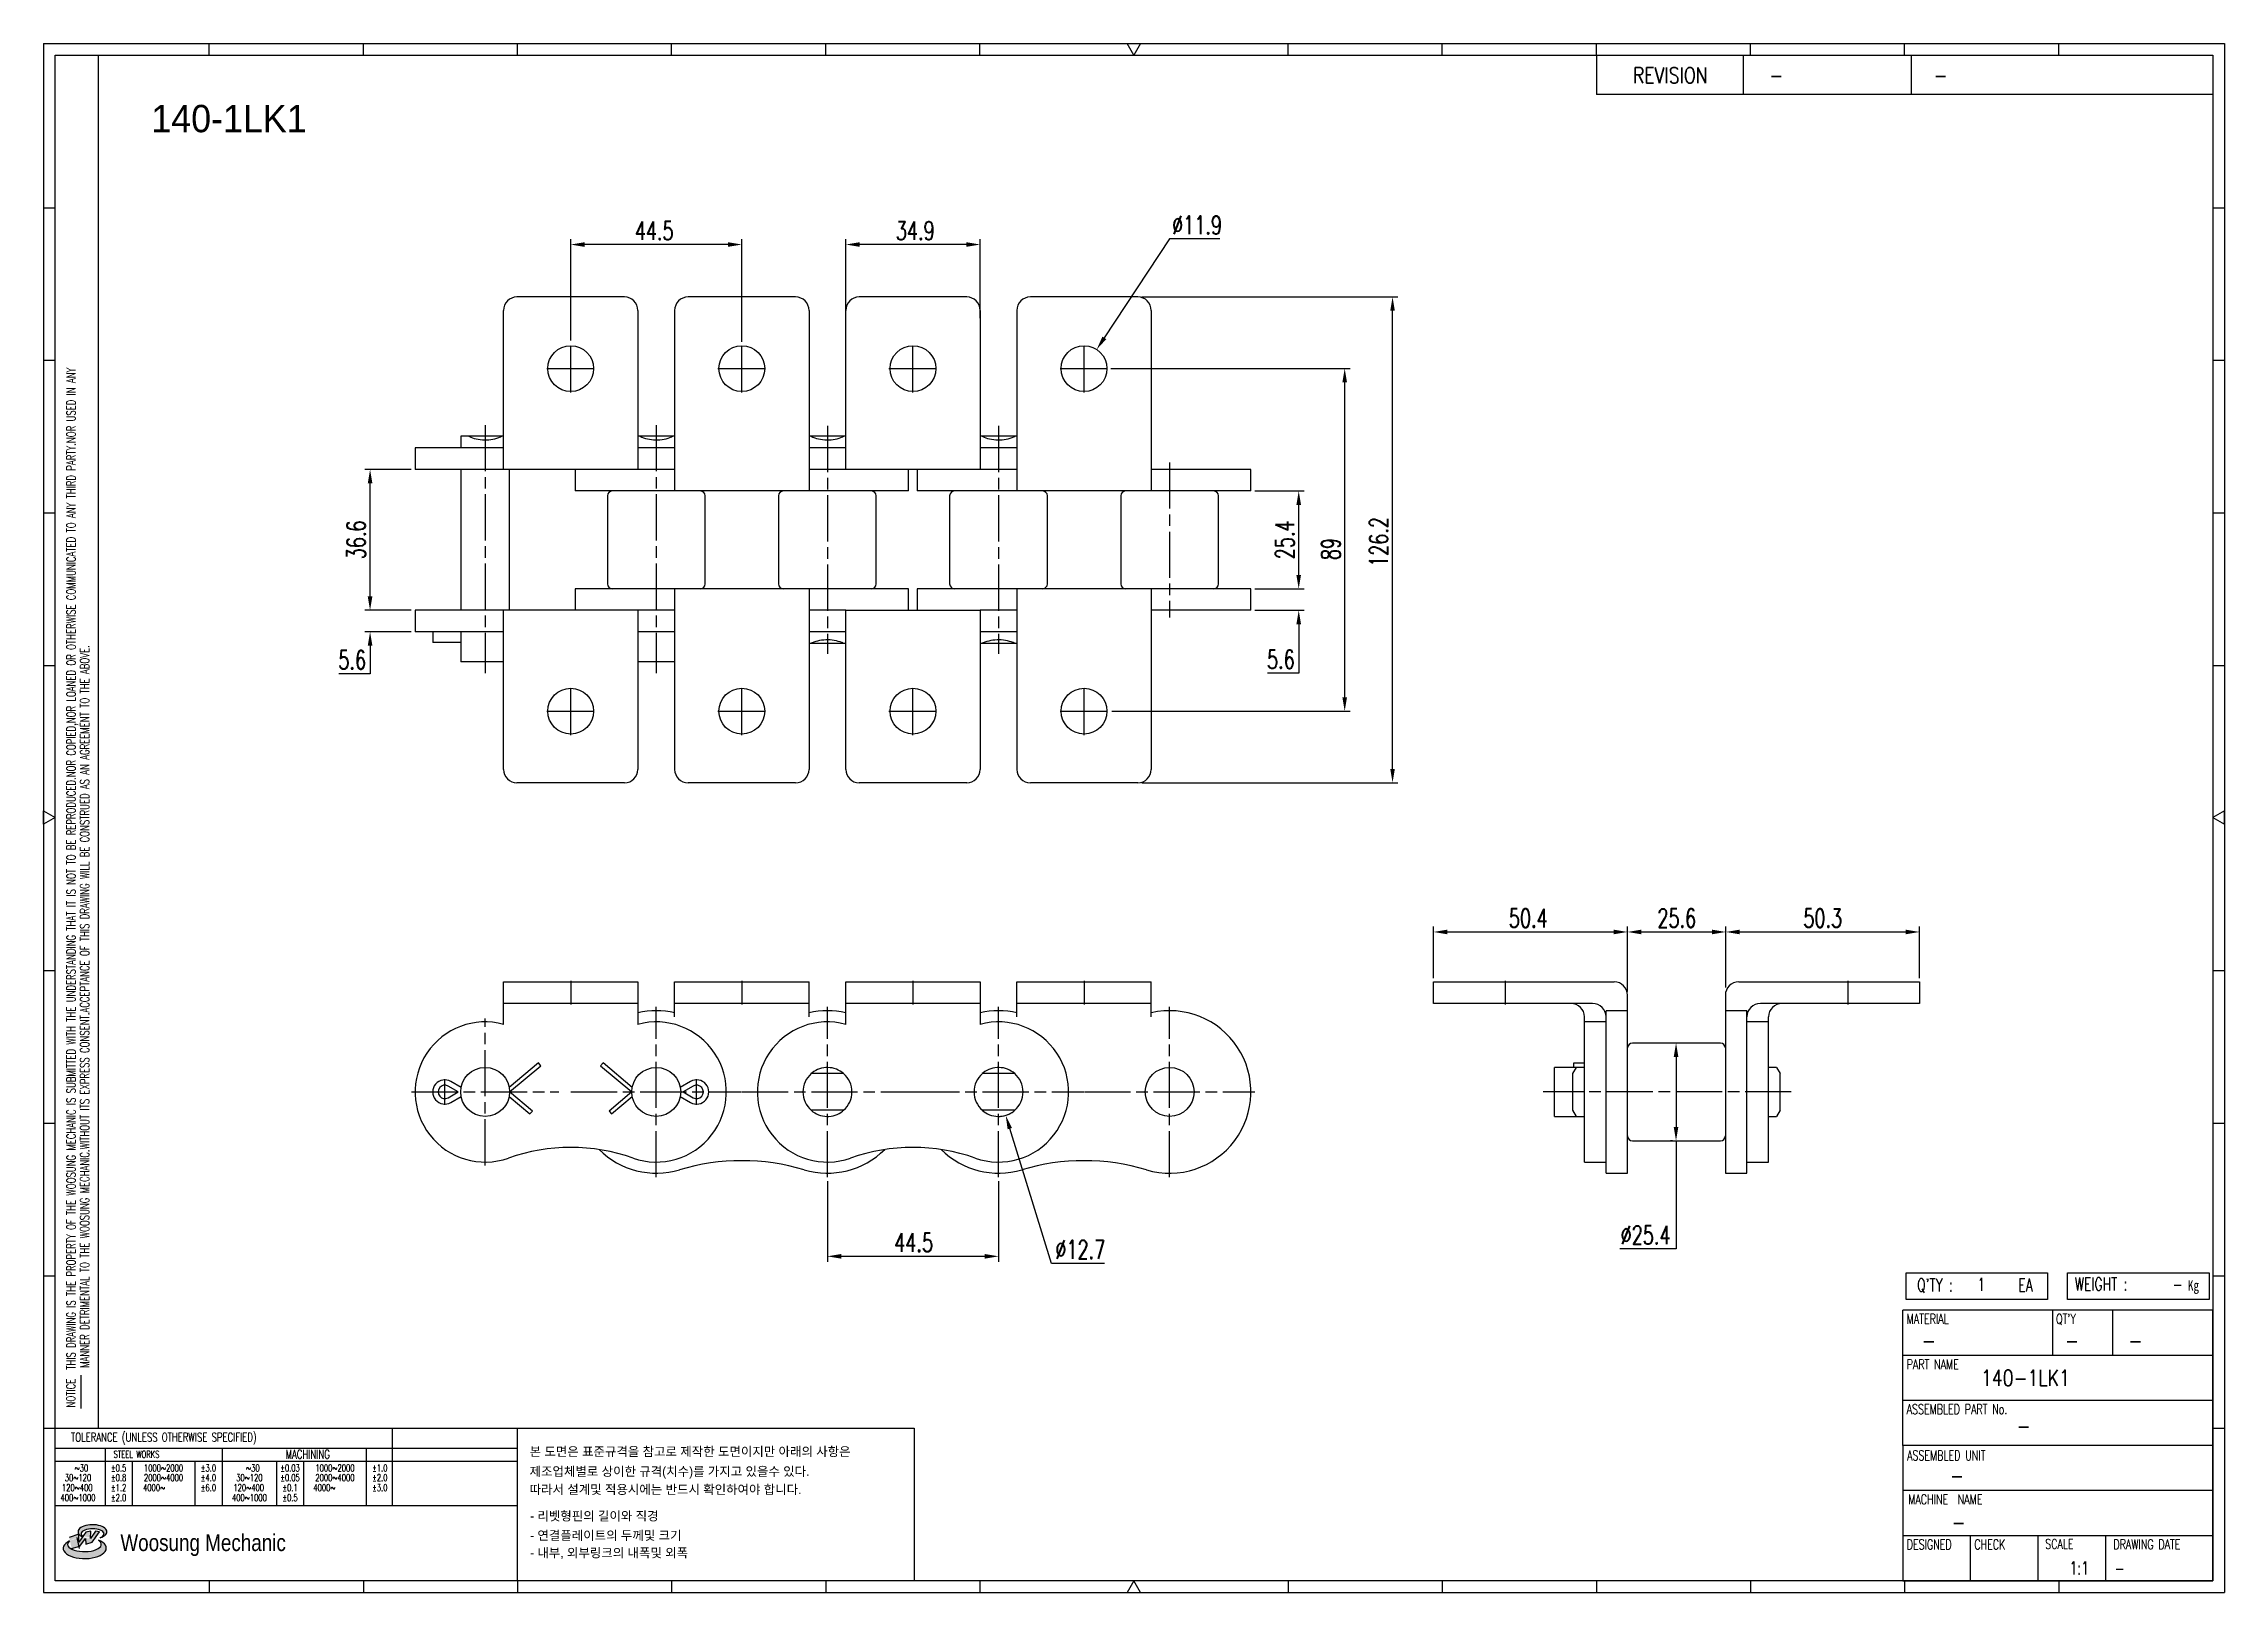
# Model space of a CAD drawing. Header units: millimetres. Extents: x 2770 to 3337, y 59 to 461.
import ezdxf
from ezdxf.enums import TextEntityAlignment as Align

# ---------------------------------------------------------------- set-up
doc = ezdxf.new("R2010")
doc.units = ezdxf.units.MM
doc.linetypes.add('AM_ISO08W050', pattern=[18, 12, -1.5, 3, -1.5])
doc.layers.get('Defpoints').update_dxf_attribs({"color": 80})
doc.layers.add('CL1', color=140, linetype='AM_ISO08W050', lineweight=25)
for name, color, linetype in [('S-DIM', 7, 'Continuous'), ('TITLE', 7, 'Continuous'), ('도면레이아웃', 7, 'Continuous')]:
    doc.layers.add(name, color=color, linetype=linetype)
doc.styles.add('HAN', font='ROMANS.shx', dxfattribs={"width": 0.7, "bigfont": 'whgtxt.shx'})
doc.styles.add('HKD_ST2', font='romans.shx', dxfattribs={"width": 0.7, "height": 4, "bigfont": '@extfont2.shx'})
doc.styles.add('HSG', font='SIMPLEX.shx', dxfattribs={"width": 0.7, "bigfont": 'HSG.shx'})
doc.styles.add('MtXpl_', font='Gulim.ttf')
doc.styles.add('SLDTEXTSTYLE4', font='arial.ttf', dxfattribs={"width": 0.8})
doc.dimstyles.new('AP2', dxfattribs={"dimscale": 2, "dimtxt": 2.4, "dimasz": 1.8, "dimexe": 0.7, "dimexo": 0.5, "dimgap": 0.6, "dimtad": 1, "dimtoh": 1, "dimdec": 1, "dimrnd": 0.01, "dimzin": 9, "dimdsep": 46, "dimtxsty": 'HSG', "dimcen": 0, "dimclrd": 251, "dimclre": 251, "dimclrt": 60, "dimazin": 2, "dimtp": 1, "dimtm": 1, "dimtfac": 0.5, "dimtdec": 1, "dimtofl": 0, "dimtmove": 0, "dimatfit": 3, "dimfxl": 0, "dimtvp": 1, "dimtolj": 2, "dimlwd": -1, "dimlwe": -1, "dimarcsym": 0})

msp = doc.modelspace()

# ---------------------------------------------------------------- texts
at = {"color": 254, "style": 'MtXpl_'}
msp.add_text('140-1LK1', height=7.112, dxfattribs=at).set_placement((2798.38, 438.07))
at = {"style": 'HAN', "width": 0.8}
msp.add_text('140-1LK1', height=4.104, dxfattribs=at).set_placement((3273.67, 112.43))
at = {"color": 140, "style": 'MtXpl_'}
for s, p in [('본 도면은 표준규격을 참고로 제작한 도면이지만 아래의 사항은', (2896.64, 94.17)), ('제조업체별로 상이한 규격(치수)를 가지고 있을수 있다.', (2896.64, 89.02)), ('따라서 설계및 적용시에는 반드시 확인하여야 합니다.', (2896.64, 84.32)), ('- 리벳형핀의 길이와 직경', (2896.77, 77.43)), ('- 연결플레이트의 두께및 크기', (2896.77, 72.39)), ('- 내부, 외부링크의 내폭및 외폭', (2896.77, 67.86))]:
    msp.add_text(s, height=2.3708, dxfattribs=at).set_placement(p)

# ---------------------------------------------------------------- blocks, each defined once
blk = doc.blocks.new('MAST')
at = {"layer": '도면레이아웃'}
h = blk.add_hatch(color=10, dxfattribs=at)
h.paths.add_polyline_path([(1.544, 35.177), (1.554, 34.966), (1.779, 35.034), (2.054, 35.422), (1.908, 35.446), (1.728, 35.167), (1.741, 35.439), (1.547, 35.405), (1.292, 35.041), (1.295, 35.33), (0.943, 35.208), (1.03, 34.8), (1.336, 34.885)])
edge = h.paths.add_edge_path()
edge.add_ellipse((1.795, 35.421), major_axis=(-0.53, 0), ratio=0.487785, start_angle=122.36065, end_angle=403.39574)
edge.add_line((1.411, 35.244), (1.419, 35.261))
edge.add_ellipse((1.798, 35.344), major_axis=(-0.423, 0), ratio=0.444396, start_angle=131.58977, end_angle=386.19408, ccw=False)
edge = h.paths.add_edge_path()
edge.add_ellipse((1.512, 34.815), major_axis=(-0.793, 0), ratio=0.480113, start_angle=314.67633, end_angle=590.85213)
edge.add_ellipse((1.501, 34.958), major_axis=(-0.62, 0), ratio=0.43311, start_angle=331.7024, end_angle=574.42495, ccw=False)
at = {"color": 140}
for p, q in [((0, 90.118), (80.15, 90.118)), ((0, 90.118), (0, 33.191)), ((80.15, 90.118), (80.15, 33.191)), ((57.068, 89.693), (57.068, 88.246)), ((62.47, 89.693), (62.47, 88.246)), ((68.635, 89.693), (68.635, 88.246)), ((79.725, 88.246), (57.068, 88.246)), ((68.449, 43.961), (68.449, 44.936)), ((68.449, 44.936), (73.654, 44.936)), ((73.654, 44.936), (73.654, 43.961)), ((74.39, 43.961), (74.39, 44.936)), ((74.39, 44.936), (79.595, 44.936)), ((79.595, 44.936), (79.595, 43.961)), ((68.336, 38.59), (68.336, 43.563)), ((79.725, 43.563), (68.336, 43.563)), ((73.654, 43.961), (68.449, 43.961)), ((73.827, 43.563), (73.827, 41.905)), ((79.595, 43.961), (74.39, 43.961)), ((76.037, 43.563), (76.037, 41.905)), ((79.725, 38.59), (79.725, 43.563)), ((79.725, 41.905), (68.336, 41.905)), ((79.725, 40.248), (68.336, 40.248)), ((68.336, 38.59), (68.336, 33.616)), ((79.725, 38.59), (68.336, 38.59)), ((79.725, 33.616), (79.725, 38.59)), ((79.725, 36.932), (68.336, 36.932)), ((79.725, 35.274), (68.336, 35.274)), ((70.822, 33.616), (70.822, 35.274)), ((73.309, 33.616), (73.309, 35.274)), ((75.796, 33.616), (75.796, 35.274)), ((0, 33.191), (80.15, 33.191)), ((68.336, 33.616), (79.725, 33.616))]:
    blk.add_line(p, q, dxfattribs=at)
for p, q in [((6.089, 89.693), (6.089, 90.118)), ((11.753, 89.693), (11.753, 90.118)), ((17.418, 89.693), (17.418, 90.118)), ((23.082, 89.693), (23.082, 90.118)), ((28.746, 89.693), (28.746, 90.118)), ((34.411, 89.693), (34.411, 90.118)), ((45.739, 89.693), (45.739, 90.118)), ((51.404, 89.693), (51.404, 90.118)), ((57.068, 89.693), (57.068, 90.118)), ((62.732, 89.693), (62.732, 90.118)), ((68.397, 89.693), (68.397, 90.118)), ((74.061, 89.693), (74.061, 90.118)), ((0, 84.085), (0.425, 84.085)), ((79.725, 84.085), (80.15, 84.085)), ((0, 78.478), (0.425, 78.478)), ((79.725, 78.478), (80.15, 78.478)), ((0, 72.87), (0.425, 72.87)), ((79.725, 72.87), (80.15, 72.87)), ((0, 67.262), (0.425, 67.262)), ((79.725, 67.262), (80.15, 67.262)), ((0, 56.047), (0.425, 56.047)), ((79.725, 56.047), (80.15, 56.047)), ((0, 50.439), (0.425, 50.439)), ((79.725, 50.439), (80.15, 50.439)), ((0, 44.832), (0.425, 44.832)), ((79.725, 44.832), (80.15, 44.832)), ((1.377, 39.947), (1.377, 41.174)), ((0, 39.224), (0.425, 39.224)), ((79.725, 39.224), (80.15, 39.224)), ((6.089, 33.616), (6.089, 33.191)), ((11.753, 33.616), (11.753, 33.191)), ((17.418, 33.616), (17.418, 33.191)), ((23.082, 33.616), (23.082, 33.191)), ((28.746, 33.616), (28.746, 33.191)), ((34.411, 33.616), (34.411, 33.191)), ((45.739, 33.616), (45.739, 33.191)), ((51.404, 33.616), (51.404, 33.191)), ((57.068, 33.616), (57.068, 33.191)), ((62.732, 33.616), (62.732, 33.191)), ((68.397, 33.616), (68.397, 33.191)), ((74.061, 33.616), (74.061, 33.191))]:
    blk.add_line(p, q)
at = {"color": 2}
for p, q in [((2.017, 39.224), (2.017, 89.693)), ((0.425, 39.224), (17.418, 39.224)), ((0.425, 38.487), (17.418, 38.487)), ((2.257, 38.487), (2.257, 36.382)), ((6.557, 38.5), (6.557, 36.382)), ((11.857, 38.487), (11.857, 36.382)), ((12.816, 39.224), (12.816, 36.382)), ((17.418, 33.616), (17.418, 39.224)), ((0.425, 38.012), (17.418, 38.012)), ((3.257, 38.012), (3.257, 36.382)), ((5.557, 38.012), (5.557, 36.382)), ((8.557, 38.012), (8.557, 36.382)), ((9.557, 38.026), (9.557, 36.382)), ((0.425, 36.382), (17.418, 36.382))]:
    blk.add_line(p, q, dxfattribs=at)
for points in [[(40.075, 89.693), (39.83, 90.118), (40.32, 90.118)], [(0.425, 61.679), (0, 61.433), (0, 61.924)], [(79.725, 61.679), (80.15, 61.433), (80.15, 61.924)], [(40.075, 33.616), (39.83, 33.191), (40.32, 33.191)]]:
    blk.add_lwpolyline(points, close=True)
at = {"color": 140}
blk.add_lwpolyline([(0.425, 89.693), (79.725, 89.693), (79.725, 33.616), (0.425, 33.616)], close=True, dxfattribs=at)
at = {"layer": '도면레이아웃'}
for p, q in [((1.295, 35.33), (0.943, 35.208)), ((1.547, 35.405), (1.292, 35.041)), ((1.292, 35.041), (1.295, 35.33)), ((1.741, 35.439), (1.547, 35.405)), ((1.908, 35.446), (1.728, 35.167)), ((1.728, 35.167), (1.741, 35.439)), ((1.779, 35.034), (2.054, 35.422)), ((2.054, 35.422), (1.908, 35.446)), ((1.03, 34.8), (1.336, 34.885)), ((1.224, 35.208), (1.311, 34.8)), ((1.224, 35.208), (1.224, 35.208)), ((1.336, 34.885), (1.544, 35.177)), ((1.419, 35.261), (1.411, 35.244)), ((1.544, 35.177), (1.554, 34.966)), ((1.554, 34.966), (1.779, 35.034))]:
    blk.add_line(p, q, dxfattribs=at)
for centre, major_axis, ratio, start_param, end_param in [((1.795, 35.421), (-0.53, 0), 0.487785, 2.135596, 7.040584), ((1.798, 35.344), (-0.423, 0), 0.444396, 2.296675, 6.740358), ((1.512, 34.815), (-0.793, 0), 0.480113, 5.492138, 10.312315), ((1.501, 34.958), (-0.62, 0), 0.43311, 5.789299, 10.025607)]:
    blk.add_ellipse(centre, major_axis=major_axis, ratio=ratio, start_param=start_param, end_param=end_param, dxfattribs=at)
for s, height, style, width, p in [('REVISION', 0.5806, 'HAN', 0.8, (58.415, 88.664)), ('-', 0.581, 'HAN', 0.8, (63.426, 88.664)), ('-', 0.581, 'HAN', 0.8, (69.468, 88.664)), ("Q'TY : ", 0.4746, 'HKD_ST2', 0.7, (68.857, 44.253)), ('1', 0.475, 'HKD_ST2', 0.7, (71.071, 44.275)), ('EA', 0.4746, 'HKD_ST2', 0.7, (72.578, 44.253)), ('WEIGHT : ', 0.4746, 'HKD_ST2', 0.7, (74.65, 44.286)), ('-', 0.581, 'HAN', 0.8, (69.029, 42.157)), ('-', 0.581, 'HAN', 0.8, (74.289, 42.157)), ('-', 0.581, 'HAN', 0.8, (76.623, 42.157)), ('-', 0.581, 'HAN', 0.8, (72.515, 39.013)), ('-', 0.581, 'HAN', 0.8, (70.067, 37.189)), ('-', 0.581, 'HAN', 0.8, (70.126, 35.48)), ('1:1', 0.4746, 'HKD_ST2', 0.7, (74.458, 33.848)), ('-', 0.475, 'HKD_ST2', 0.7, (76.112, 33.837))]:
    blk.add_text(s, height=height, dxfattribs=dict(style=style, width=width)).set_placement(p)
at = {"color": 6, "style": 'HKD_ST2', "width": 0.7}
for s, p in [(' THIS DRAWING IS THE PROPERTY OF THE WOOSUNG MECHANIC IS SUBMITTED WITH THE UNDERSTANDING THAT IT IS NOT TO BE REPRODUCED.NOR COPIED,NOR LOANED OR OTHERWISE COMMUNICATED TO ANY THIRD PARTY.NOR USED IN ANY', (1.173, 41.217)), ('MANNER DETRIMENTAL TO THE WOOSUNG MECHANIC.WITHOUT ITS EXPRESS CONSENT.ACCEPTANCE OF THIS DRAWING WILL BE CONSTRUED AS AN AGREEMENT TO THE ABOVE.', (1.672, 41.447))]:
    blk.add_text(s, height=0.326266, rotation=90, dxfattribs=at).set_placement(p)
at = {"style": 'HKD_ST2', "width": 0.7}
blk.add_text('-', height=0.475, dxfattribs=at).set_placement((78.613, 44.286), align=Align.RIGHT)
at = {"color": 254, "style": 'HKD_ST2', "width": 0.7}
for s, height, p in [('MATERIAL', 0.3651, (68.474, 43.425)), ("QT'Y", 0.3651, (73.965, 43.425)), ('PART NAME', 0.3651, (68.474, 41.756)), ('ASSEMBLED PART No.', 0.36511, (68.474, 40.109)), ('ASSEMBLED UNIT', 0.36511, (68.49, 38.408)), ('MACHINE  NAME', 0.36511, (68.532, 36.794)), ('DESIGNED', 0.3651, (68.474, 35.136)), ('CHECK', 0.3651, (70.961, 35.136)), ('SCALE', 0.3651, (73.566, 35.153)), ('DRAWING DATE', 0.36511, (76.071, 35.141))]:
    blk.add_text(s, height=height, dxfattribs=at).set_placement(p, align=Align.TOP_LEFT)
at = {"style": 'HKD_ST2', "width": 0.7}
blk.add_text('NOTICE', height=0.3263, rotation=90, dxfattribs=at).set_placement((1.163, 39.988))
blk.add_text('TOLERANCE (UNLESS OTHERWISE SPECIFIED)', height=0.32627, dxfattribs=at).set_placement((4.417, 38.896), align=Align.MIDDLE_CENTER)
at = {"color": 4, "style": 'HKD_ST2', "width": 0.7}
for s, height, p in [('%%12630', 0.261, (1.389, 37.762)), ('1000%%1262000', 0.26101, (4.407, 37.762)), ('%%12630', 0.261, (7.689, 37.762)), ('1000%%1262000', 0.26101, (10.707, 37.762)), ('120%%126400', 0.26101, (1.237, 37.045)), ('30%%126120', 0.261, (1.263, 37.411)), ('4000%%126', 0.261, (4.061, 37.045)), ('2000%%1264000', 0.26101, (4.407, 37.411)), ('120%%126400', 0.26101, (7.537, 37.045)), ('30%%126120', 0.261, (7.563, 37.411)), ('4000%%126', 0.261, (10.321, 37.045)), ('2000%%1264000', 0.26101, (10.707, 37.411)), ('400%%1261000', 0.26101, (1.263, 36.67)), ('400%%1261000', 0.26101, (7.563, 36.67))]:
    blk.add_text(s, height=height, dxfattribs=at).set_placement(p, align=Align.MIDDLE_CENTER)
for s, height, p in [('%%P0.5', 0.261, (2.757, 37.762)), ('STEEL WORKS', 0.26101, (3.416, 38.268)), ('%%P3.0', 0.261, (6.057, 37.762)), ('%%P0.03', 0.261, (9.057, 37.762)), ('MACHINING', 0.3263, (9.707, 38.27)), ('%%P1.0', 0.261, (12.357, 37.762)), ('%%P0.8', 0.261, (2.757, 37.411)), ('%%P1.2', 0.261, (2.757, 37.045)), ('%%P4.0', 0.261, (6.057, 37.411)), ('%%P6.0', 0.261, (6.057, 37.045)), ('%%P0.05', 0.261, (9.057, 37.411)), ('%%P0.1', 0.261, (9.057, 37.045)), ('%%P2.0', 0.261, (12.357, 37.411)), ('%%P3.0', 0.261, (12.357, 37.045)), ('%%P2.0', 0.261, (2.757, 36.67)), ('%%P0.5', 0.261, (9.057, 36.67))]:
    blk.add_text(s, height=height, dxfattribs=at).set_placement(p, align=Align.MIDDLE)
at = {"color": 1, "style": 'SLDTEXTSTYLE4', "width": 0.8}
blk.add_text('Woosung Mechanic', height=0.61957, dxfattribs=at).set_placement((2.822, 34.711))
at = {"layer": 'TITLE', "width": 0.8}
blk.add_text('Kg', height=0.3789, dxfattribs=at).set_placement((78.807, 44.286))
blk = doc.blocks.new('*D2')
at = {"layer": 'Defpoints', "color": 0, "transparency": 16777216}
for p in [(3084, 319.48), (3096.42, 319.48), (3084, 313.88)]:
    blk.add_point(p, dxfattribs=at)
at = {"layer": 'S-DIM', "color": 251, "linetype": 'ByBlock', "transparency": 16777216}
for p, q in [((3096.42, 323.08), (3096.42, 326.68)), ((3085, 319.48), (3097.82, 319.48)), ((3085, 313.88), (3097.82, 313.88)), ((3096.42, 310.28), (3096.42, 297.55)), ((3096.42, 297.55), (3088.34, 297.55))]:
    blk.add_line(p, q, dxfattribs=at)
at = {"layer": 'S-DIM', "color": 251, "transparency": 16777216}
for points in [[(3095.82, 323.08), (3097.02, 323.08), (3096.42, 319.48)], [(3095.82, 310.28), (3097.02, 310.28), (3096.42, 313.88)]]:
    blk.add_solid(points, dxfattribs=at)
at = {"layer": 'S-DIM', "color": 60, "transparency": 16777216, "insert": (3091.78, 301.15), "char_height": 4.8, "attachment_point": 5, "style": 'HSG'}
blk.add_mtext('\\A2;5.6', dxfattribs=at)
blk = doc.blocks.new('*D3')
at = {"layer": 'Defpoints', "color": 0, "transparency": 16777216}
for p in [(3084, 344.88), (3096.42, 344.88), (3084, 319.48)]:
    blk.add_point(p, dxfattribs=at)
at = {"layer": 'S-DIM', "color": 251, "linetype": 'ByBlock', "transparency": 16777216}
for p, q in [((3085, 344.88), (3097.82, 344.88)), ((3096.42, 323.08), (3096.42, 341.28)), ((3085, 319.48), (3097.82, 319.48))]:
    blk.add_line(p, q, dxfattribs=at)
at = {"layer": 'S-DIM', "color": 251, "transparency": 16777216}
for points in [[(3095.82, 341.28), (3097.02, 341.28), (3096.42, 344.88)], [(3095.82, 323.08), (3097.02, 323.08), (3096.42, 319.48)]]:
    blk.add_solid(points, dxfattribs=at)
at = {"layer": 'S-DIM', "color": 60, "transparency": 16777216, "insert": (3092.82, 332.18), "char_height": 4.8, "attachment_point": 5, "rotation": 90, "style": 'HSG'}
blk.add_mtext('\\A2;25.4', dxfattribs=at)
blk = doc.blocks.new('*D4')
at = {"layer": 'Defpoints', "color": 0, "transparency": 16777216}
for p in [(3046.62, 376.68), (3108.37, 376.68), (3046.92, 287.68)]:
    blk.add_point(p, dxfattribs=at)
at = {"layer": 'S-DIM', "color": 251, "linetype": 'ByBlock', "transparency": 16777216}
for p, q in [((3047.62, 376.68), (3109.77, 376.68)), ((3108.37, 291.28), (3108.37, 373.08)), ((3047.92, 287.68), (3109.77, 287.68))]:
    blk.add_line(p, q, dxfattribs=at)
at = {"layer": 'S-DIM', "color": 251, "transparency": 16777216}
for points in [[(3107.77, 373.08), (3108.97, 373.08), (3108.37, 376.68)], [(3107.77, 291.28), (3108.97, 291.28), (3108.37, 287.68)]]:
    blk.add_solid(points, dxfattribs=at)
at = {"layer": 'S-DIM', "color": 60, "transparency": 16777216, "insert": (3104.77, 329.79), "char_height": 4.8, "attachment_point": 5, "rotation": 90, "style": 'HSG'}
blk.add_mtext('\\A2;89', dxfattribs=at)
blk = doc.blocks.new('*D5')
at = {"layer": 'Defpoints', "color": 0, "transparency": 16777216}
for p in [(3054.63, 395.28), (3120.8, 395.28), (3054.63, 269.08)]:
    blk.add_point(p, dxfattribs=at)
at = {"layer": 'S-DIM', "color": 251, "linetype": 'ByBlock', "transparency": 16777216}
for p, q in [((3055.63, 395.28), (3122.2, 395.28)), ((3120.8, 272.68), (3120.8, 391.68)), ((3055.63, 269.08), (3122.2, 269.08))]:
    blk.add_line(p, q, dxfattribs=at)
at = {"layer": 'S-DIM', "color": 251, "transparency": 16777216}
for points in [[(3120.2, 391.68), (3121.4, 391.68), (3120.8, 395.28)], [(3120.2, 272.68), (3121.4, 272.68), (3120.8, 269.08)]]:
    blk.add_solid(points, dxfattribs=at)
at = {"layer": 'S-DIM', "color": 60, "transparency": 16777216, "insert": (3117.2, 331.63), "char_height": 4.8, "attachment_point": 5, "rotation": 90, "style": 'HSG'}
blk.add_mtext('\\A2;126.2', dxfattribs=at)
blk = doc.blocks.new('*D6')
at = {"layer": 'Defpoints', "color": 0, "transparency": 16777216}
for p in [(3181.85, 230.32), (3131.45, 217.36), (3181.85, 213.87)]:
    blk.add_point(p, dxfattribs=at)
at = {"layer": 'S-DIM', "color": 251, "linetype": 'ByBlock', "transparency": 16777216}
for p, q in [((3131.45, 218.36), (3131.45, 231.72)), ((3135.05, 230.32), (3178.25, 230.32)), ((3181.85, 214.87), (3181.85, 231.72))]:
    blk.add_line(p, q, dxfattribs=at)
at = {"layer": 'S-DIM', "color": 251, "transparency": 16777216}
for points in [[(3135.05, 230.92), (3135.05, 229.72), (3131.45, 230.32)], [(3178.25, 230.92), (3178.25, 229.72), (3181.85, 230.32)]]:
    blk.add_solid(points, dxfattribs=at)
at = {"layer": 'S-DIM', "color": 60, "transparency": 16777216, "insert": (3156.05, 233.92), "char_height": 4.8, "attachment_point": 5, "style": 'HSG'}
blk.add_mtext('\\A2;50.4', dxfattribs=at)
blk = doc.blocks.new('*D7')
at = {"layer": 'Defpoints', "color": 0, "transparency": 16777216}
for p in [(3207.4, 230.32), (3181.85, 213.87), (3207.4, 214.87)]:
    blk.add_point(p, dxfattribs=at)
at = {"layer": 'S-DIM', "color": 251, "linetype": 'ByBlock', "transparency": 16777216}
for p, q in [((3181.85, 214.87), (3181.85, 231.72)), ((3185.45, 230.32), (3203.8, 230.32)), ((3207.4, 215.87), (3207.4, 231.72))]:
    blk.add_line(p, q, dxfattribs=at)
at = {"layer": 'S-DIM', "color": 251, "transparency": 16777216}
for points in [[(3185.45, 230.92), (3185.45, 229.72), (3181.85, 230.32)], [(3203.8, 230.92), (3203.8, 229.72), (3207.4, 230.32)]]:
    blk.add_solid(points, dxfattribs=at)
at = {"layer": 'S-DIM', "color": 60, "transparency": 16777216, "insert": (3194.63, 233.92), "char_height": 4.8, "attachment_point": 5, "style": 'HSG'}
blk.add_mtext('\\A2;25.6', dxfattribs=at)
blk = doc.blocks.new('*D8')
at = {"layer": 'Defpoints', "color": 0, "transparency": 16777216}
for p in [(3257.65, 230.32), (3257.65, 217.36), (3207.4, 214.87)]:
    blk.add_point(p, dxfattribs=at)
at = {"layer": 'S-DIM', "color": 251, "linetype": 'ByBlock', "transparency": 16777216}
for p, q in [((3207.4, 215.87), (3207.4, 231.72)), ((3211, 230.32), (3254.05, 230.32)), ((3257.65, 218.36), (3257.65, 231.72))]:
    blk.add_line(p, q, dxfattribs=at)
at = {"layer": 'S-DIM', "color": 251, "transparency": 16777216}
for points in [[(3211, 230.92), (3211, 229.72), (3207.4, 230.32)], [(3254.05, 230.92), (3254.05, 229.72), (3257.65, 230.32)]]:
    blk.add_solid(points, dxfattribs=at)
at = {"layer": 'S-DIM', "color": 60, "transparency": 16777216, "insert": (3232.53, 233.92), "char_height": 4.8, "attachment_point": 5, "style": 'HSG'}
blk.add_mtext('\\A2;50.3', dxfattribs=at)
blk = doc.blocks.new('*D9')
at = {"layer": 'Defpoints', "color": 0, "transparency": 16777216}
for p in [(2978.77, 408.9), (2978.77, 388.78), (3013.67, 388.78)]:
    blk.add_point(p, dxfattribs=at)
at = {"layer": 'S-DIM', "color": 251, "linetype": 'ByBlock', "transparency": 16777216}
for p, q in [((2978.77, 389.78), (2978.77, 410.3)), ((3010.07, 408.9), (2982.37, 408.9)), ((3013.67, 389.78), (3013.67, 410.3))]:
    blk.add_line(p, q, dxfattribs=at)
at = {"layer": 'S-DIM', "color": 251, "transparency": 16777216}
for points in [[(2982.37, 409.5), (2982.37, 408.3), (2978.77, 408.9)], [(3010.07, 409.5), (3010.07, 408.3), (3013.67, 408.9)]]:
    blk.add_solid(points, dxfattribs=at)
at = {"layer": 'S-DIM', "color": 60, "transparency": 16777216, "insert": (2996.82, 412.5), "char_height": 4.8, "attachment_point": 5, "style": 'HSG'}
blk.add_mtext('\\A2;34.9', dxfattribs=at)
blk = doc.blocks.new('*D10')
at = {"layer": 'Defpoints', "color": 0, "transparency": 16777216}
for p in [(2907.32, 408.9), (2907.32, 382.93), (2951.77, 382.63)]:
    blk.add_point(p, dxfattribs=at)
at = {"layer": 'S-DIM', "color": 251, "linetype": 'ByBlock', "transparency": 16777216}
for p, q in [((2907.32, 383.93), (2907.32, 410.3)), ((2948.17, 408.9), (2910.92, 408.9)), ((2951.77, 383.63), (2951.77, 410.3))]:
    blk.add_line(p, q, dxfattribs=at)
at = {"layer": 'S-DIM', "color": 251, "transparency": 16777216}
for points in [[(2910.92, 409.5), (2910.92, 408.3), (2907.32, 408.9)], [(2948.17, 409.5), (2948.17, 408.3), (2951.77, 408.9)]]:
    blk.add_solid(points, dxfattribs=at)
at = {"layer": 'S-DIM', "color": 60, "transparency": 16777216, "insert": (2929.01, 412.5), "char_height": 4.8, "attachment_point": 5, "style": 'HSG'}
blk.add_mtext('\\A2;44.5', dxfattribs=at)
blk = doc.blocks.new('*D11')
at = {"layer": 'Defpoints', "color": 0, "transparency": 16777216}
for p in [(2855.2, 313.88), (2866.9, 313.88), (2866.9, 308.28)]:
    blk.add_point(p, dxfattribs=at)
at = {"layer": 'S-DIM', "color": 251, "linetype": 'ByBlock', "transparency": 16777216}
for p, q in [((2855.2, 317.48), (2855.2, 321.08)), ((2865.9, 313.88), (2853.8, 313.88)), ((2865.9, 308.28), (2853.8, 308.28)), ((2855.2, 304.68), (2855.2, 297.4)), ((2855.2, 297.4), (2847.12, 297.4))]:
    blk.add_line(p, q, dxfattribs=at)
at = {"layer": 'S-DIM', "color": 251, "transparency": 16777216}
for points in [[(2854.6, 317.48), (2855.8, 317.48), (2855.2, 313.88)], [(2854.6, 304.68), (2855.8, 304.68), (2855.2, 308.28)]]:
    blk.add_solid(points, dxfattribs=at)
at = {"layer": 'S-DIM', "color": 60, "transparency": 16777216, "insert": (2850.56, 301), "char_height": 4.8, "attachment_point": 5, "style": 'HSG'}
blk.add_mtext('\\A2;5.6', dxfattribs=at)
blk = doc.blocks.new('*D12')
at = {"layer": 'Defpoints', "color": 0, "transparency": 16777216}
for p in [(2855.2, 350.48), (2866.9, 350.48), (2866.9, 313.88)]:
    blk.add_point(p, dxfattribs=at)
at = {"layer": 'S-DIM', "color": 251, "linetype": 'ByBlock', "transparency": 16777216}
for p, q in [((2865.9, 350.48), (2853.8, 350.48)), ((2855.2, 317.48), (2855.2, 346.88)), ((2865.9, 313.88), (2853.8, 313.88))]:
    blk.add_line(p, q, dxfattribs=at)
at = {"layer": 'S-DIM', "color": 251, "transparency": 16777216}
for points in [[(2854.6, 346.88), (2855.8, 346.88), (2855.2, 350.48)], [(2854.6, 317.48), (2855.8, 317.48), (2855.2, 313.88)]]:
    blk.add_solid(points, dxfattribs=at)
at = {"layer": 'S-DIM', "color": 60, "transparency": 16777216, "insert": (2851.6, 332.18), "char_height": 4.8, "attachment_point": 5, "rotation": 90, "style": 'HSG'}
blk.add_mtext('\\A2;36.6', dxfattribs=at)
blk = doc.blocks.new('*D13')
at = {"layer": 'Defpoints', "color": 0, "transparency": 16777216}
for p in [(2974, 166.6), (3018.45, 166.6), (3018.45, 146.06)]:
    blk.add_point(p, dxfattribs=at)
at = {"layer": 'S-DIM', "color": 251, "linetype": 'ByBlock', "transparency": 16777216}
for p, q in [((2974, 165.6), (2974, 144.66)), ((3018.45, 165.6), (3018.45, 144.66)), ((2977.6, 146.06), (3014.85, 146.06))]:
    blk.add_line(p, q, dxfattribs=at)
at = {"layer": 'S-DIM', "color": 251, "transparency": 16777216}
for points in [[(2977.6, 146.66), (2977.6, 145.46), (2974, 146.06)], [(3014.85, 146.66), (3014.85, 145.46), (3018.45, 146.06)]]:
    blk.add_solid(points, dxfattribs=at)
at = {"layer": 'S-DIM', "color": 60, "transparency": 16777216, "insert": (2996.39, 149.66), "char_height": 4.8, "attachment_point": 5, "style": 'HSG'}
blk.add_mtext('\\A2;44.5', dxfattribs=at)
blk = doc.blocks.new('*D14')
at = {"layer": 'Defpoints', "color": 0, "transparency": 16777216}
for p in [(3194.55, 201.46), (3194.44, 176.06), (3194.55, 176.06)]:
    blk.add_point(p, dxfattribs=at)
at = {"layer": 'S-DIM', "color": 251, "linetype": 'ByBlock', "transparency": 16777216}
for p, q in [((3193.55, 201.46), (3193.04, 201.46)), ((3194.44, 197.86), (3194.44, 179.66)), ((3193.55, 176.06), (3193.04, 176.06)), ((3194.44, 176.06), (3194.44, 147.99)), ((3194.44, 147.99), (3179.8, 147.99))]:
    blk.add_line(p, q, dxfattribs=at)
at = {"layer": 'S-DIM', "color": 251, "transparency": 16777216}
for points in [[(3193.84, 197.86), (3195.04, 197.86), (3194.44, 201.46)], [(3193.84, 179.66), (3195.04, 179.66), (3194.44, 176.06)]]:
    blk.add_solid(points, dxfattribs=at)
at = {"layer": 'S-DIM', "color": 60, "transparency": 16777216, "insert": (3186.52, 151.59), "char_height": 4.8, "attachment_point": 5, "style": 'HSG'}
blk.add_mtext('\\A2;%%c25.4', dxfattribs=at)
blk = doc.blocks.new('*D15')
at = {"layer": 'Defpoints', "color": 0, "transparency": 16777216}
for p in [(3016.58, 194.83), (3020.32, 182.68)]:
    blk.add_point(p, dxfattribs=at)
at = {"layer": 'S-DIM', "color": 251, "linetype": 'ByBlock', "transparency": 16777216}
for p, q in [((3032.17, 144.23), (3021.38, 179.24)), ((3046.01, 144.23), (3032.17, 144.23))]:
    blk.add_line(p, q, dxfattribs=at)
blk.add_arc((3018.45, 188.76), 6.35, 274.5054, 302.3938, dxfattribs=at)
at = {"layer": 'S-DIM', "color": 251, "transparency": 16777216}
blk.add_solid([(3021.95, 179.42), (3020.81, 179.07), (3020.32, 182.68)], dxfattribs=at)
at = {"layer": 'S-DIM', "color": 60, "transparency": 16777216, "insert": (3039.69, 147.83), "char_height": 4.8, "attachment_point": 5, "style": 'HSG'}
blk.add_mtext('\\A2;∅12.7', dxfattribs=at)
blk = doc.blocks.new('*D16')
at = {"layer": 'Defpoints', "color": 0, "transparency": 16777216}
for p in [(3043.95, 381.65), (3037.4, 371.71)]:
    blk.add_point(p, dxfattribs=at)
at = {"layer": 'S-DIM', "color": 251, "linetype": 'ByBlock', "transparency": 16777216}
for p, q in [((3062.9, 410.37), (3045.93, 384.65)), ((3075.94, 410.37), (3062.9, 410.37))]:
    blk.add_line(p, q, dxfattribs=at)
at = {"layer": 'S-DIM', "color": 251, "transparency": 16777216}
blk.add_solid([(3045.43, 384.98), (3046.43, 384.32), (3043.95, 381.65)], dxfattribs=at)
at = {"layer": 'S-DIM', "color": 60, "transparency": 16777216, "insert": (3070.02, 413.97), "char_height": 4.8, "attachment_point": 5, "style": 'HSG'}
blk.add_mtext('\\A2;∅11.9', dxfattribs=at)

# ---------------------------------------------------------------- dimensions: what is measured, and where the dimension line sits
at = {"layer": 'S-DIM'}
for base, p1, p2, picture, middle in [((2907.32321797, 408.9044696), (2951.77321797, 382.63071169), (2907.32321797, 382.92821169), '*D10', (2929.01266438, 408.9044696)), ((2978.77, 408.9), (3013.67, 388.78), (2978.77, 388.78), '*D9', (2996.82, 408.9)), ((3181.85, 230.32), (3131.45, 217.36), (3181.85, 213.87), '*D6', (3156.05, 230.32)), ((3018.44821797, 146.0576406), (2973.99821797, 166.6011058), (3018.44821797, 166.6011058), '*D13', (2996.39225549, 146.0576406))]:
    dim = msp.add_linear_dim(base=base, p1=p1, p2=p2, dimstyle='AP2', dxfattribs=at)
    dim.commit()
    dim.dimension.update_dxf_attribs({"geometry": picture, "text_midpoint": middle, "dimtype": 128})
for p1, p2, picture, middle in [((3037.4, 371.71), (3043.95, 381.65), '*D16', (3070.02, 410.37)), ((3016.58, 194.83), (3020.32, 182.68), '*D15', (3039.69, 144.23))]:
    dim = msp.add_diameter_dim_2p(p1=p1, p2=p2, dimstyle='AP2', dxfattribs=at)
    dim.commit()
    dim.dimension.update_dxf_attribs({"geometry": picture, "text_midpoint": middle, "dimtype": 131})
for base, p1, p2, picture, middle in [((3120.8, 395.28), (3054.63, 269.08), (3054.63, 395.28), '*D5', (3120.8, 331.63)), ((3108.37, 376.68), (3046.92, 287.68), (3046.62, 376.68), '*D4', (3108.37, 329.79)), ((3096.42, 319.48), (3084, 313.88), (3084, 319.48), '*D2', (3091.78, 297.55)), ((2855.2, 313.88), (2866.9, 308.28), (2866.9, 313.88), '*D11', (2850.56, 297.4))]:
    dim = msp.add_linear_dim(base=base, p1=p1, p2=p2, angle=90, dimstyle='AP2', dxfattribs=at)
    dim.commit()
    dim.dimension.update_dxf_attribs({"geometry": picture, "text_midpoint": middle, "dimtype": 128})
for base, p1, p2, picture, middle in [((2855.2, 350.48), (2866.9, 313.88), (2866.9, 350.48), '*D12', (2851.6, 332.18)), ((3096.42, 344.88), (3084, 319.48), (3084, 344.88), '*D3', (3092.82, 332.18))]:
    dim = msp.add_linear_dim(base=base, p1=p1, p2=p2, angle=90, dimstyle='AP2', override={"dimtmove": 1}, dxfattribs=at)
    dim.commit()
    dim.dimension.update_dxf_attribs({"geometry": picture, "text_midpoint": middle})
for base, p1, p2, picture, middle in [((3207.4029, 230.3195), (3181.8549, 213.8661), (3207.4029, 214.8714), '*D7', (3194.6289, 233.9195)), ((3257.6549, 230.3195), (3207.4029, 214.8714), (3257.6549, 217.3561), '*D8', (3232.5289, 233.9195))]:
    dim = msp.add_linear_dim(base=base, p1=p1, p2=p2, dimstyle='AP2', override={"dimtmove": 1}, dxfattribs=at)
    dim.commit()
    dim.dimension.update_dxf_attribs({"geometry": picture, "text_midpoint": middle})
dim = msp.add_linear_dim(base=(3194.44, 176.06), p1=(3194.55, 201.46), p2=(3194.55, 176.06), angle=90, text='%%c<>', dimstyle='AP2', dxfattribs=at)
dim.commit()
dim.dimension.update_dxf_attribs({"geometry": '*D14', "text_midpoint": (3186.52, 147.99), "dimtype": 128})

# ---------------------------------------------------------------- linework, layer by layer
for p, q in [((2889.87, 350.48), (2889.87, 391.79)), ((2921.28, 395.28), (2893.36, 395.28)), ((2924.77, 391.79), (2924.77, 350.48)), ((2934.32, 391.79), (2934.32, 344.88)), ((2965.73, 395.28), (2937.81, 395.28)), ((2969.22, 391.79), (2969.22, 344.88)), ((2978.77, 350.48), (2978.77, 391.79)), ((3010.18, 395.28), (2982.26, 395.28)), ((3013.67, 391.79), (3013.67, 350.48)), ((3023.22, 391.79), (3023.22, 344.88)), ((3054.63, 395.28), (3026.71, 395.28)), ((3058.12, 391.79), (3058.12, 344.88)), ((2878.74, 359.08), (2878.74, 356.08)), ((2889.87, 359.08), (2878.74, 359.08)), ((2880.89, 359.08), (2881.33, 358.88)), ((2881.33, 358.88), (2881.79, 358.7)), ((2881.79, 358.7), (2882.27, 358.55)), ((2882.27, 358.55), (2882.78, 358.42)), ((2882.78, 358.42), (2883.3, 358.31)), ((2883.3, 358.31), (2883.84, 358.24)), ((2883.84, 358.24), (2884.39, 358.19)), ((2884.39, 358.19), (2884.94, 358.16)), ((2884.94, 358.16), (2885.5, 358.17)), ((2885.5, 358.17), (2886.05, 358.2)), ((2886.05, 358.2), (2886.59, 358.27)), ((2886.59, 358.27), (2887.12, 358.35)), ((2887.12, 358.35), (2887.64, 358.47)), ((2887.64, 358.47), (2888.14, 358.61)), ((2888.14, 358.61), (2888.61, 358.78)), ((2888.61, 358.78), (2889.06, 358.96)), ((2889.06, 358.96), (2889.3, 359.08)), ((2934.32, 359.08), (2924.77, 359.08)), ((2925.34, 359.08), (2925.78, 358.88)), ((2925.78, 358.88), (2926.24, 358.7)), ((2926.24, 358.7), (2926.72, 358.55)), ((2926.72, 358.55), (2927.23, 358.42)), ((2927.23, 358.42), (2927.75, 358.31)), ((2927.75, 358.31), (2928.29, 358.24)), ((2928.29, 358.24), (2928.84, 358.19)), ((2928.84, 358.19), (2929.39, 358.16)), ((2929.39, 358.16), (2929.95, 358.17)), ((2929.95, 358.17), (2930.5, 358.2)), ((2930.5, 358.2), (2931.04, 358.27)), ((2931.04, 358.27), (2931.57, 358.35)), ((2931.57, 358.35), (2932.09, 358.47)), ((2932.09, 358.47), (2932.59, 358.61)), ((2932.59, 358.61), (2933.06, 358.78)), ((2933.06, 358.78), (2933.51, 358.96)), ((2933.51, 358.96), (2933.75, 359.08)), ((2978.77, 359.08), (2969.22, 359.08)), ((2969.79, 359.08), (2970.23, 358.88)), ((2970.23, 358.88), (2970.69, 358.7)), ((2970.69, 358.7), (2971.17, 358.55)), ((2971.17, 358.55), (2971.68, 358.42)), ((2971.68, 358.42), (2972.2, 358.31)), ((2972.2, 358.31), (2972.74, 358.24)), ((2972.74, 358.24), (2973.29, 358.19)), ((2973.29, 358.19), (2973.84, 358.16)), ((2973.84, 358.16), (2974.4, 358.17)), ((2974.4, 358.17), (2974.95, 358.2)), ((2974.95, 358.2), (2975.49, 358.27)), ((2975.49, 358.27), (2976.02, 358.35)), ((2976.02, 358.35), (2976.54, 358.47)), ((2976.54, 358.47), (2977.04, 358.61)), ((2977.04, 358.61), (2977.51, 358.78)), ((2977.51, 358.78), (2977.96, 358.96)), ((2977.96, 358.96), (2978.2, 359.08)), ((3023.22, 359.08), (3013.67, 359.08)), ((3014.24, 359.08), (3014.68, 358.88)), ((3014.68, 358.88), (3015.14, 358.7)), ((3015.14, 358.7), (3015.62, 358.55)), ((3015.62, 358.55), (3016.13, 358.42)), ((3016.13, 358.42), (3016.65, 358.31)), ((3016.65, 358.31), (3017.19, 358.24)), ((3017.19, 358.24), (3017.74, 358.19)), ((3017.74, 358.19), (3018.29, 358.16)), ((3018.29, 358.16), (3018.85, 358.17)), ((3018.85, 358.17), (3019.4, 358.2)), ((3019.4, 358.2), (3019.94, 358.27)), ((3019.94, 358.27), (3020.47, 358.35)), ((3020.47, 358.35), (3020.99, 358.47)), ((3020.99, 358.47), (3021.49, 358.61)), ((3021.49, 358.61), (3021.96, 358.78)), ((3021.96, 358.78), (3022.41, 358.96)), ((3022.41, 358.96), (3022.65, 359.08)), ((2889.87, 356.08), (2866.9, 356.08)), ((2866.9, 356.08), (2866.9, 350.48)), ((2934.32, 356.08), (2924.77, 356.08)), ((2978.77, 356.08), (2969.22, 356.08)), ((3023.22, 356.08), (3013.67, 356.08)), ((2924.77, 350.48), (2866.9, 350.48)), ((2878.74, 350.48), (2878.74, 313.88)), ((2891.45, 313.88), (2891.45, 350.48)), ((2908.45, 350.48), (2908.45, 344.88)), ((2934.32, 350.48), (2924.77, 350.48)), ((2978.77, 350.48), (2969.22, 350.48)), ((3013.67, 350.48), (2978.77, 350.48)), ((2995.1, 344.88), (2995.1, 350.48)), ((2997.35, 350.48), (2997.35, 344.88)), ((3023.22, 350.48), (3013.67, 350.48)), ((3084, 350.48), (3058.12, 350.48)), ((3084, 344.88), (3084, 350.48)), ((2995.1, 344.88), (2908.45, 344.88)), ((2916.85, 343.61), (2916.85, 320.75)), ((2942.25, 320.75), (2942.25, 343.61)), ((2961.3, 343.61), (2961.3, 320.75)), ((2986.7, 320.75), (2986.7, 343.61)), ((3084, 344.88), (2997.35, 344.88)), ((3005.75, 343.61), (3005.75, 320.75)), ((3031.15, 320.75), (3031.15, 343.61)), ((3050.2, 343.61), (3050.2, 320.75)), ((3075.6, 320.75), (3075.6, 343.61)), ((2908.45, 319.48), (2908.45, 313.88)), ((2995.1, 319.48), (2908.45, 319.48)), ((2934.32, 319.48), (2934.32, 272.57)), ((2969.22, 319.48), (2969.22, 272.57)), ((2995.1, 313.88), (2995.1, 319.48)), ((2997.35, 319.48), (2997.35, 313.88)), ((3084, 319.48), (2997.35, 319.48)), ((3023.22, 319.48), (3023.22, 272.57)), ((3058.12, 319.48), (3058.12, 272.57)), ((3084, 313.88), (3084, 319.48)), ((2924.77, 313.88), (2866.9, 313.88)), ((2866.9, 313.88), (2866.9, 308.28)), ((2889.87, 272.57), (2889.87, 313.88)), ((2934.32, 313.88), (2924.77, 313.88)), ((2924.77, 313.88), (2924.77, 272.57)), ((2978.77, 313.88), (2969.22, 313.88)), ((2978.77, 272.57), (2978.77, 313.88)), ((2978.77, 313.88), (3013.67, 313.88)), ((3023.22, 313.88), (3013.67, 313.88)), ((3013.67, 313.88), (3013.67, 272.57)), ((3084, 313.88), (3058.12, 313.88)), ((2889.87, 308.28), (2866.9, 308.28)), ((2871.47, 308.28), (2871.47, 305.48)), ((2878.86, 305.48), (2878.86, 308.28)), ((2934.32, 308.28), (2924.77, 308.28)), ((2978.77, 308.28), (2969.22, 308.28)), ((2971.97, 306.01), (2971.45, 305.89)), ((2972.5, 306.1), (2971.97, 306.01)), ((2973.05, 306.16), (2972.5, 306.1)), ((2973.6, 306.19), (2973.05, 306.16)), ((2974.15, 306.2), (2973.6, 306.19)), ((2974.71, 306.18), (2974.15, 306.2)), ((2975.26, 306.13), (2974.71, 306.18)), ((2975.79, 306.05), (2975.26, 306.13)), ((2976.32, 305.94), (2975.79, 306.05)), ((2976.82, 305.82), (2976.32, 305.94)), ((3023.22, 308.28), (3013.67, 308.28)), ((3016.42, 306.01), (3015.9, 305.89)), ((3016.95, 306.1), (3016.42, 306.01)), ((3017.5, 306.16), (3016.95, 306.1)), ((3018.05, 306.19), (3017.5, 306.16)), ((3018.6, 306.2), (3018.05, 306.19)), ((3019.16, 306.18), (3018.6, 306.2)), ((3019.71, 306.13), (3019.16, 306.18)), ((3020.24, 306.05), (3019.71, 306.13)), ((3020.77, 305.94), (3020.24, 306.05)), ((3021.27, 305.82), (3020.77, 305.94)), ((2878.86, 305.48), (2871.47, 305.48)), ((2878.74, 305.48), (2878.74, 300.48)), ((2889.87, 300.48), (2878.74, 300.48)), ((2934.32, 300.48), (2924.77, 300.48)), ((2978.77, 305.28), (2969.22, 305.28)), ((2970.03, 305.4), (2969.79, 305.28)), ((2970.48, 305.59), (2970.03, 305.4)), ((2970.96, 305.75), (2970.48, 305.59)), ((2971.45, 305.89), (2970.96, 305.75)), ((2977.31, 305.66), (2976.82, 305.82)), ((2977.77, 305.48), (2977.31, 305.66)), ((2978.2, 305.28), (2977.77, 305.48)), ((3023.22, 305.28), (3013.67, 305.28)), ((3014.48, 305.4), (3014.24, 305.28)), ((3014.93, 305.59), (3014.48, 305.4)), ((3015.41, 305.75), (3014.93, 305.59)), ((3015.9, 305.89), (3015.41, 305.75)), ((3021.76, 305.66), (3021.27, 305.82)), ((3022.22, 305.48), (3021.76, 305.66)), ((3022.65, 305.28), (3022.22, 305.48)), ((2921.28, 269.08), (2893.36, 269.08)), ((2965.73, 269.08), (2937.81, 269.08)), ((3010.18, 269.08), (2982.26, 269.08)), ((3054.63, 269.08), (3026.71, 269.08)), ((2889.87, 217.36), (2924.77, 217.36)), ((2889.87, 206.32), (2889.87, 217.36)), ((2924.77, 217.36), (2924.77, 206.32)), ((2934.32, 208.27), (2934.32, 217.36)), ((2934.32, 217.36), (2969.22, 217.36)), ((2969.22, 208.27), (2969.22, 217.36)), ((2978.77, 206.32), (2978.77, 217.36)), ((2978.77, 217.36), (3013.67, 217.36)), ((3013.67, 217.36), (3013.67, 206.32)), ((3023.22, 208.27), (3023.22, 217.36)), ((3023.22, 217.36), (3058.12, 217.36)), ((3058.12, 208.27), (3058.12, 217.36)), ((3131.45, 217.36), (3178.36, 217.36)), ((3131.45, 211.76), (3131.45, 217.36)), ((3210.74, 217.36), (3257.65, 217.36)), ((3257.65, 217.36), (3257.65, 211.76)), ((2924.77, 211.76), (2889.87, 211.76)), ((2969.22, 211.76), (2934.32, 211.76)), ((3013.67, 211.76), (2978.77, 211.76)), ((3058.12, 211.76), (3023.22, 211.76)), ((3172.76, 211.76), (3131.45, 211.76)), ((3181.85, 209.86), (3176.25, 209.86)), ((3176.25, 167.66), (3176.25, 209.86)), ((3181.85, 167.66), (3181.85, 213.87)), ((3207.25, 213.87), (3207.25, 167.66)), ((3212.85, 209.86), (3207.25, 209.86)), ((3212.85, 167.66), (3212.85, 209.86)), ((3257.65, 211.76), (3216.34, 211.76)), ((3170.65, 170.56), (3170.65, 208.27)), ((3176.25, 206.96), (3170.65, 206.96)), ((3218.45, 206.96), (3212.85, 206.96)), ((3218.45, 170.56), (3218.45, 208.27)), ((3205.98, 201.46), (3183.12, 201.46)), ((2898.92, 196.31), (2891.34, 189.94)), ((2891.45, 188.76), (2899.55, 195.55)), ((2899.55, 195.55), (2898.92, 196.31)), ((2915.72, 196.31), (2915.09, 195.55)), ((2915.09, 195.55), (2923.19, 188.76)), ((2923.31, 189.94), (2915.72, 196.31)), ((2970.03, 193.72), (2969.79, 193.52)), ((2978.2, 193.52), (2969.79, 193.52)), ((2970.48, 194.05), (2970.03, 193.72)), ((2970.96, 194.34), (2970.48, 194.05)), ((2971.45, 194.58), (2970.96, 194.34)), ((2971.97, 194.78), (2971.45, 194.58)), ((2972.5, 194.93), (2971.97, 194.78)), ((2973.05, 195.04), (2972.5, 194.93)), ((2973.6, 195.1), (2973.05, 195.04)), ((2974.15, 195.11), (2973.6, 195.1)), ((2974.71, 195.07), (2974.15, 195.11)), ((2975.26, 194.99), (2974.71, 195.07)), ((2975.79, 194.85), (2975.26, 194.99)), ((2976.32, 194.67), (2975.79, 194.85)), ((2976.82, 194.45), (2976.32, 194.67)), ((2977.31, 194.18), (2976.82, 194.45)), ((2977.77, 193.87), (2977.31, 194.18)), ((2978.2, 193.52), (2977.77, 193.87)), ((3014.48, 193.72), (3014.24, 193.52)), ((3022.65, 193.52), (3014.24, 193.52)), ((3014.93, 194.05), (3014.48, 193.72)), ((3015.41, 194.34), (3014.93, 194.05)), ((3015.9, 194.58), (3015.41, 194.34)), ((3016.42, 194.78), (3015.9, 194.58)), ((3016.95, 194.93), (3016.42, 194.78)), ((3017.5, 195.04), (3016.95, 194.93)), ((3018.05, 195.1), (3017.5, 195.04)), ((3018.6, 195.11), (3018.05, 195.1)), ((3019.16, 195.07), (3018.6, 195.11)), ((3019.71, 194.99), (3019.16, 195.07)), ((3020.24, 194.85), (3019.71, 194.99)), ((3020.77, 194.67), (3020.24, 194.85)), ((3021.27, 194.45), (3020.77, 194.67)), ((3021.76, 194.18), (3021.27, 194.45)), ((3022.22, 193.87), (3021.76, 194.18)), ((3022.65, 193.52), (3022.22, 193.87)), ((3162.85, 182.4), (3162.85, 195.11)), ((3168.57, 195.11), (3162.85, 195.11)), ((3167.65, 193.52), (3168.57, 195.11)), ((3167.65, 183.99), (3167.65, 193.52)), ((3167.85, 195.11), (3167.85, 196.31)), ((3167.85, 196.31), (3170.65, 196.31)), ((3170.65, 195.11), (3168.57, 195.11)), ((3220.54, 195.11), (3218.45, 195.11)), ((3220.54, 195.11), (3221.45, 193.52)), ((3221.45, 183.99), (3221.45, 193.52)), ((2878.11, 188.76), (2875.49, 190.27)), ((2875.49, 187.24), (2878.11, 188.76)), ((2878.86, 189.94), (2876.19, 191.48)), ((2876.19, 186.03), (2878.86, 187.57)), ((2891.34, 187.57), (2896.73, 183.05)), ((2897.36, 183.8), (2891.45, 188.76)), ((2923.19, 188.76), (2917.29, 183.8)), ((2917.92, 183.05), (2923.31, 187.57)), ((2938.46, 191.48), (2935.79, 189.94)), ((2935.79, 187.57), (2938.46, 186.03)), ((2939.16, 190.27), (2936.54, 188.76)), ((2936.54, 188.76), (2939.16, 187.24)), ((2896.73, 183.05), (2897.36, 183.8)), ((2917.29, 183.8), (2917.92, 183.05)), ((2969.79, 183.99), (2970.23, 183.64)), ((2978.2, 183.99), (2969.79, 183.99)), ((2970.23, 183.64), (2970.69, 183.33)), ((2970.69, 183.33), (2971.17, 183.06)), ((2971.17, 183.06), (2971.68, 182.84)), ((2971.68, 182.84), (2972.2, 182.66)), ((2972.2, 182.66), (2972.74, 182.53)), ((2972.74, 182.53), (2973.29, 182.44)), ((2973.29, 182.44), (2973.84, 182.4)), ((2973.84, 182.4), (2974.4, 182.41)), ((2974.4, 182.41), (2974.95, 182.47)), ((2974.95, 182.47), (2975.49, 182.58)), ((2975.49, 182.58), (2976.02, 182.73)), ((2976.02, 182.73), (2976.54, 182.93)), ((2976.54, 182.93), (2977.04, 183.18)), ((2977.04, 183.18), (2977.51, 183.46)), ((2977.51, 183.46), (2977.96, 183.79)), ((2977.96, 183.79), (2978.2, 183.99)), ((3014.24, 183.99), (3014.68, 183.64)), ((3022.65, 183.99), (3014.24, 183.99)), ((3014.68, 183.64), (3015.14, 183.33)), ((3015.14, 183.33), (3015.62, 183.06)), ((3015.62, 183.06), (3016.13, 182.84)), ((3016.13, 182.84), (3016.65, 182.66)), ((3016.65, 182.66), (3017.19, 182.53)), ((3017.19, 182.53), (3017.74, 182.44)), ((3017.74, 182.44), (3018.29, 182.4)), ((3018.29, 182.4), (3018.85, 182.41)), ((3018.85, 182.41), (3019.4, 182.47)), ((3019.4, 182.47), (3019.94, 182.58)), ((3019.94, 182.58), (3020.47, 182.73)), ((3020.47, 182.73), (3020.99, 182.93)), ((3020.99, 182.93), (3021.49, 183.18)), ((3021.49, 183.18), (3021.96, 183.46)), ((3021.96, 183.46), (3022.41, 183.79)), ((3022.41, 183.79), (3022.65, 183.99)), ((3162.85, 182.4), (3168.57, 182.4)), ((3168.57, 182.4), (3167.65, 183.99)), ((3168.57, 182.4), (3170.65, 182.4)), ((3218.45, 182.4), (3220.54, 182.4)), ((3221.45, 183.99), (3220.54, 182.4)), ((3183.12, 176.06), (3205.98, 176.06)), ((3170.65, 170.56), (3176.25, 170.56)), ((3212.85, 170.56), (3218.45, 170.56)), ((3176.25, 167.66), (3181.85, 167.66)), ((3207.25, 167.66), (3212.85, 167.66))]:
    msp.add_line(p, q)
at = {"color": 140}
msp.add_lwpolyline([(2893.5, 101.4), (2996.55, 101.4), (2996.55, 61.76), (2893.5, 61.76)], close=True, dxfattribs=at)
for centre, radius in [((2907.32, 376.68), 5.95), ((2951.77, 376.68), 5.95), ((2996.22, 376.68), 5.95), ((3040.67, 376.68), 5.95), ((2907.32, 287.68), 5.95), ((2951.77, 287.68), 5.95), ((2996.22, 287.68), 5.95), ((3040.67, 287.68), 5.95), ((2885.1, 188.76), 6.36), ((2929.55, 188.76), 6.36), ((3062.9, 188.76), 6.36)]:
    msp.add_circle(centre, radius)
for centre, radius, start, end in [((2893.36, 391.79), 3.49, 90, 180), ((2921.28, 391.79), 3.49, 0, 90), ((2937.81, 391.79), 3.49, 90, 180), ((2965.73, 391.79), 3.49, 0, 90), ((2982.26, 391.79), 3.49, 90, 180), ((3010.18, 391.79), 3.49, 0, 90), ((3026.71, 391.79), 3.49, 90, 180), ((3054.63, 391.79), 3.49, 0, 90), ((2918.12, 343.61), 1.27, 90, 180), ((2940.98, 343.61), 1.27, 360, 90), ((2962.57, 343.61), 1.27, 90, 180), ((2985.43, 343.61), 1.27, 360, 90), ((3007.02, 343.61), 1.27, 90, 180), ((3029.88, 343.61), 1.27, 360, 90), ((3051.47, 343.61), 1.27, 90, 180), ((3074.33, 343.61), 1.27, 360, 90), ((2918.12, 320.75), 1.27, 180, 270), ((2940.98, 320.75), 1.27, 270, 0), ((2962.57, 320.75), 1.27, 180, 270), ((2985.43, 320.75), 1.27, 270, 0), ((3007.02, 320.75), 1.27, 180, 270), ((3029.88, 320.75), 1.27, 270, 0), ((3051.47, 320.75), 1.27, 180, 270), ((3074.33, 320.75), 1.27, 270, 0), ((2893.36, 272.57), 3.49, 180, 270), ((2921.28, 272.57), 3.49, 270, 0), ((2937.81, 272.57), 3.49, 180, 270), ((2965.73, 272.57), 3.49, 270, 0), ((2982.26, 272.57), 3.49, 180, 270), ((3010.18, 272.57), 3.49, 270, 0), ((3026.71, 272.57), 3.49, 180, 270), ((3054.63, 272.57), 3.49, 270, 0), ((3178.36, 213.87), 3.49, 0, 90), ((3210.74, 213.87), 3.49, 90, 180), ((2929.55, 188.76), 21.1, 76.9205, 103.0795), ((2974, 188.76), 21.1, 76.9205, 103.0795), ((3018.45, 188.76), 21.1, 76.9205, 103.0795), ((3062.9, 188.76), 21.1, 253.4095, 103.0795), ((3167.16, 208.27), 3.49, 0, 90), ((3172.76, 208.27), 3.49, 0, 90), ((3216.34, 208.27), 3.49, 90, 180), ((3221.94, 208.27), 3.49, 90, 180), ((2885.1, 188.76), 18.2, 74.7897, 289.3747), ((2929.55, 188.76), 18.2, 250.6253, 105.2103), ((2974, 188.76), 18.2, 74.7897, 289.3747), ((3018.45, 188.76), 18.2, 250.6253, 105.2103), ((3183.12, 200.19), 1.27, 90, 180), ((3205.98, 200.19), 1.27, 0, 90), ((2974, 188.76), 6.35, 131.4096, 228.5904), ((2974, 188.76), 6.36, 311.4096, 48.5904), ((3018.45, 188.76), 6.35, 131.4096, 228.5904), ((3018.45, 188.76), 6.36, 311.4096, 48.5904), ((2874.62, 188.76), 3.15, 60, 300), ((2874.62, 188.76), 1.75, 60, 300), ((2940.03, 188.76), 3.15, 240, 120), ((2940.03, 188.76), 1.75, 240, 120), ((3183.12, 177.33), 1.27, 180, 270), ((3205.98, 177.33), 1.27, 270, 0), ((2907.32, 125.56), 48.79, 70.6253, 109.3747), ((2929.55, 188.76), 21.1, 225.1634, 286.5905), ((2951.77, 114.16), 56.74, 73.4095, 106.5905), ((2974, 188.76), 21.1, 253.4095, 314.8366), ((2996.22, 125.56), 48.79, 70.6253, 109.3747), ((3018.45, 188.76), 21.1, 225.1634, 286.5905), ((3040.67, 114.16), 56.74, 73.4095, 106.5905)]:
    msp.add_arc(centre, radius, start, end)
at = {"layer": 'CL1'}
for p, q in [((2907.32, 370.43), (2907.32, 382.93)), ((2951.77, 370.43), (2951.77, 382.93)), ((2996.22, 370.43), (2996.22, 382.93)), ((3040.67, 370.43), (3040.67, 382.93)), ((2901.08, 376.68), (2913.57, 376.68)), ((2945.53, 376.68), (2958.02, 376.68)), ((2989.98, 376.68), (3002.47, 376.68)), ((3034.43, 376.68), (3046.92, 376.68)), ((2885.1, 362.01), (2885.1, 297.55)), ((2929.55, 362.01), (2929.55, 297.55)), ((2974, 361.77), (2974, 302.59)), ((3018.45, 361.77), (3018.45, 302.59)), ((3062.9, 352.31), (3062.9, 312.05)), ((2907.32, 281.43), (2907.32, 293.93)), ((2951.77, 281.43), (2951.77, 293.93)), ((2996.22, 281.43), (2996.22, 293.93)), ((3040.67, 281.43), (3040.67, 293.93)), ((2901.08, 287.68), (2913.57, 287.68)), ((2945.53, 287.68), (2958.02, 287.68)), ((2989.98, 287.68), (3002.47, 287.68)), ((3034.43, 287.68), (3046.92, 287.68)), ((2907.32, 217.64), (2907.32, 211.48)), ((2951.77, 217.64), (2951.77, 211.48)), ((2996.22, 217.64), (2996.22, 211.48)), ((3040.67, 217.64), (3040.67, 211.48)), ((3150.05, 217.64), (3150.05, 211.48)), ((3239.05, 217.64), (3239.05, 211.48)), ((2929.55, 166.6), (2929.55, 210.91)), ((2974, 166.6), (2974, 210.91)), ((3018.45, 166.6), (3018.45, 210.91)), ((3062.9, 166.6), (3062.9, 210.91)), ((2885.1, 169.65), (2885.1, 207.87)), ((2865.99, 188.76), (2904.21, 188.76)), ((2874.62, 185.45), (2874.62, 192.06)), ((2907.39, 188.76), (2951.7, 188.76)), ((2940.03, 185.45), (2940.03, 192.06)), ((2951.84, 188.76), (2996.15, 188.76)), ((2996.29, 188.76), (3040.6, 188.76)), ((3040.74, 188.76), (3085.05, 188.76)), ((3224.38, 188.76), (3159.92, 188.76))]:
    msp.add_line(p, q, dxfattribs=at)

# ---------------------------------------------------------------- block references
at = {"color": 140, "xscale": 7.067662268895369, "yscale": 7.067662268895369, "zscale": 7.067662268895369}
msp.add_blockref('MAST', (2770.4, -175.83), dxfattribs=at)

msp.set_redraw_order([(e.dxf.handle, doc.entitydb.next_handle()) for e in msp.query("TEXT MTEXT ATTDEF DIMENSION ARC_DIMENSION")])  # texts and dimensions are drawn at this point

doc.saveas('drawing.dxf')
